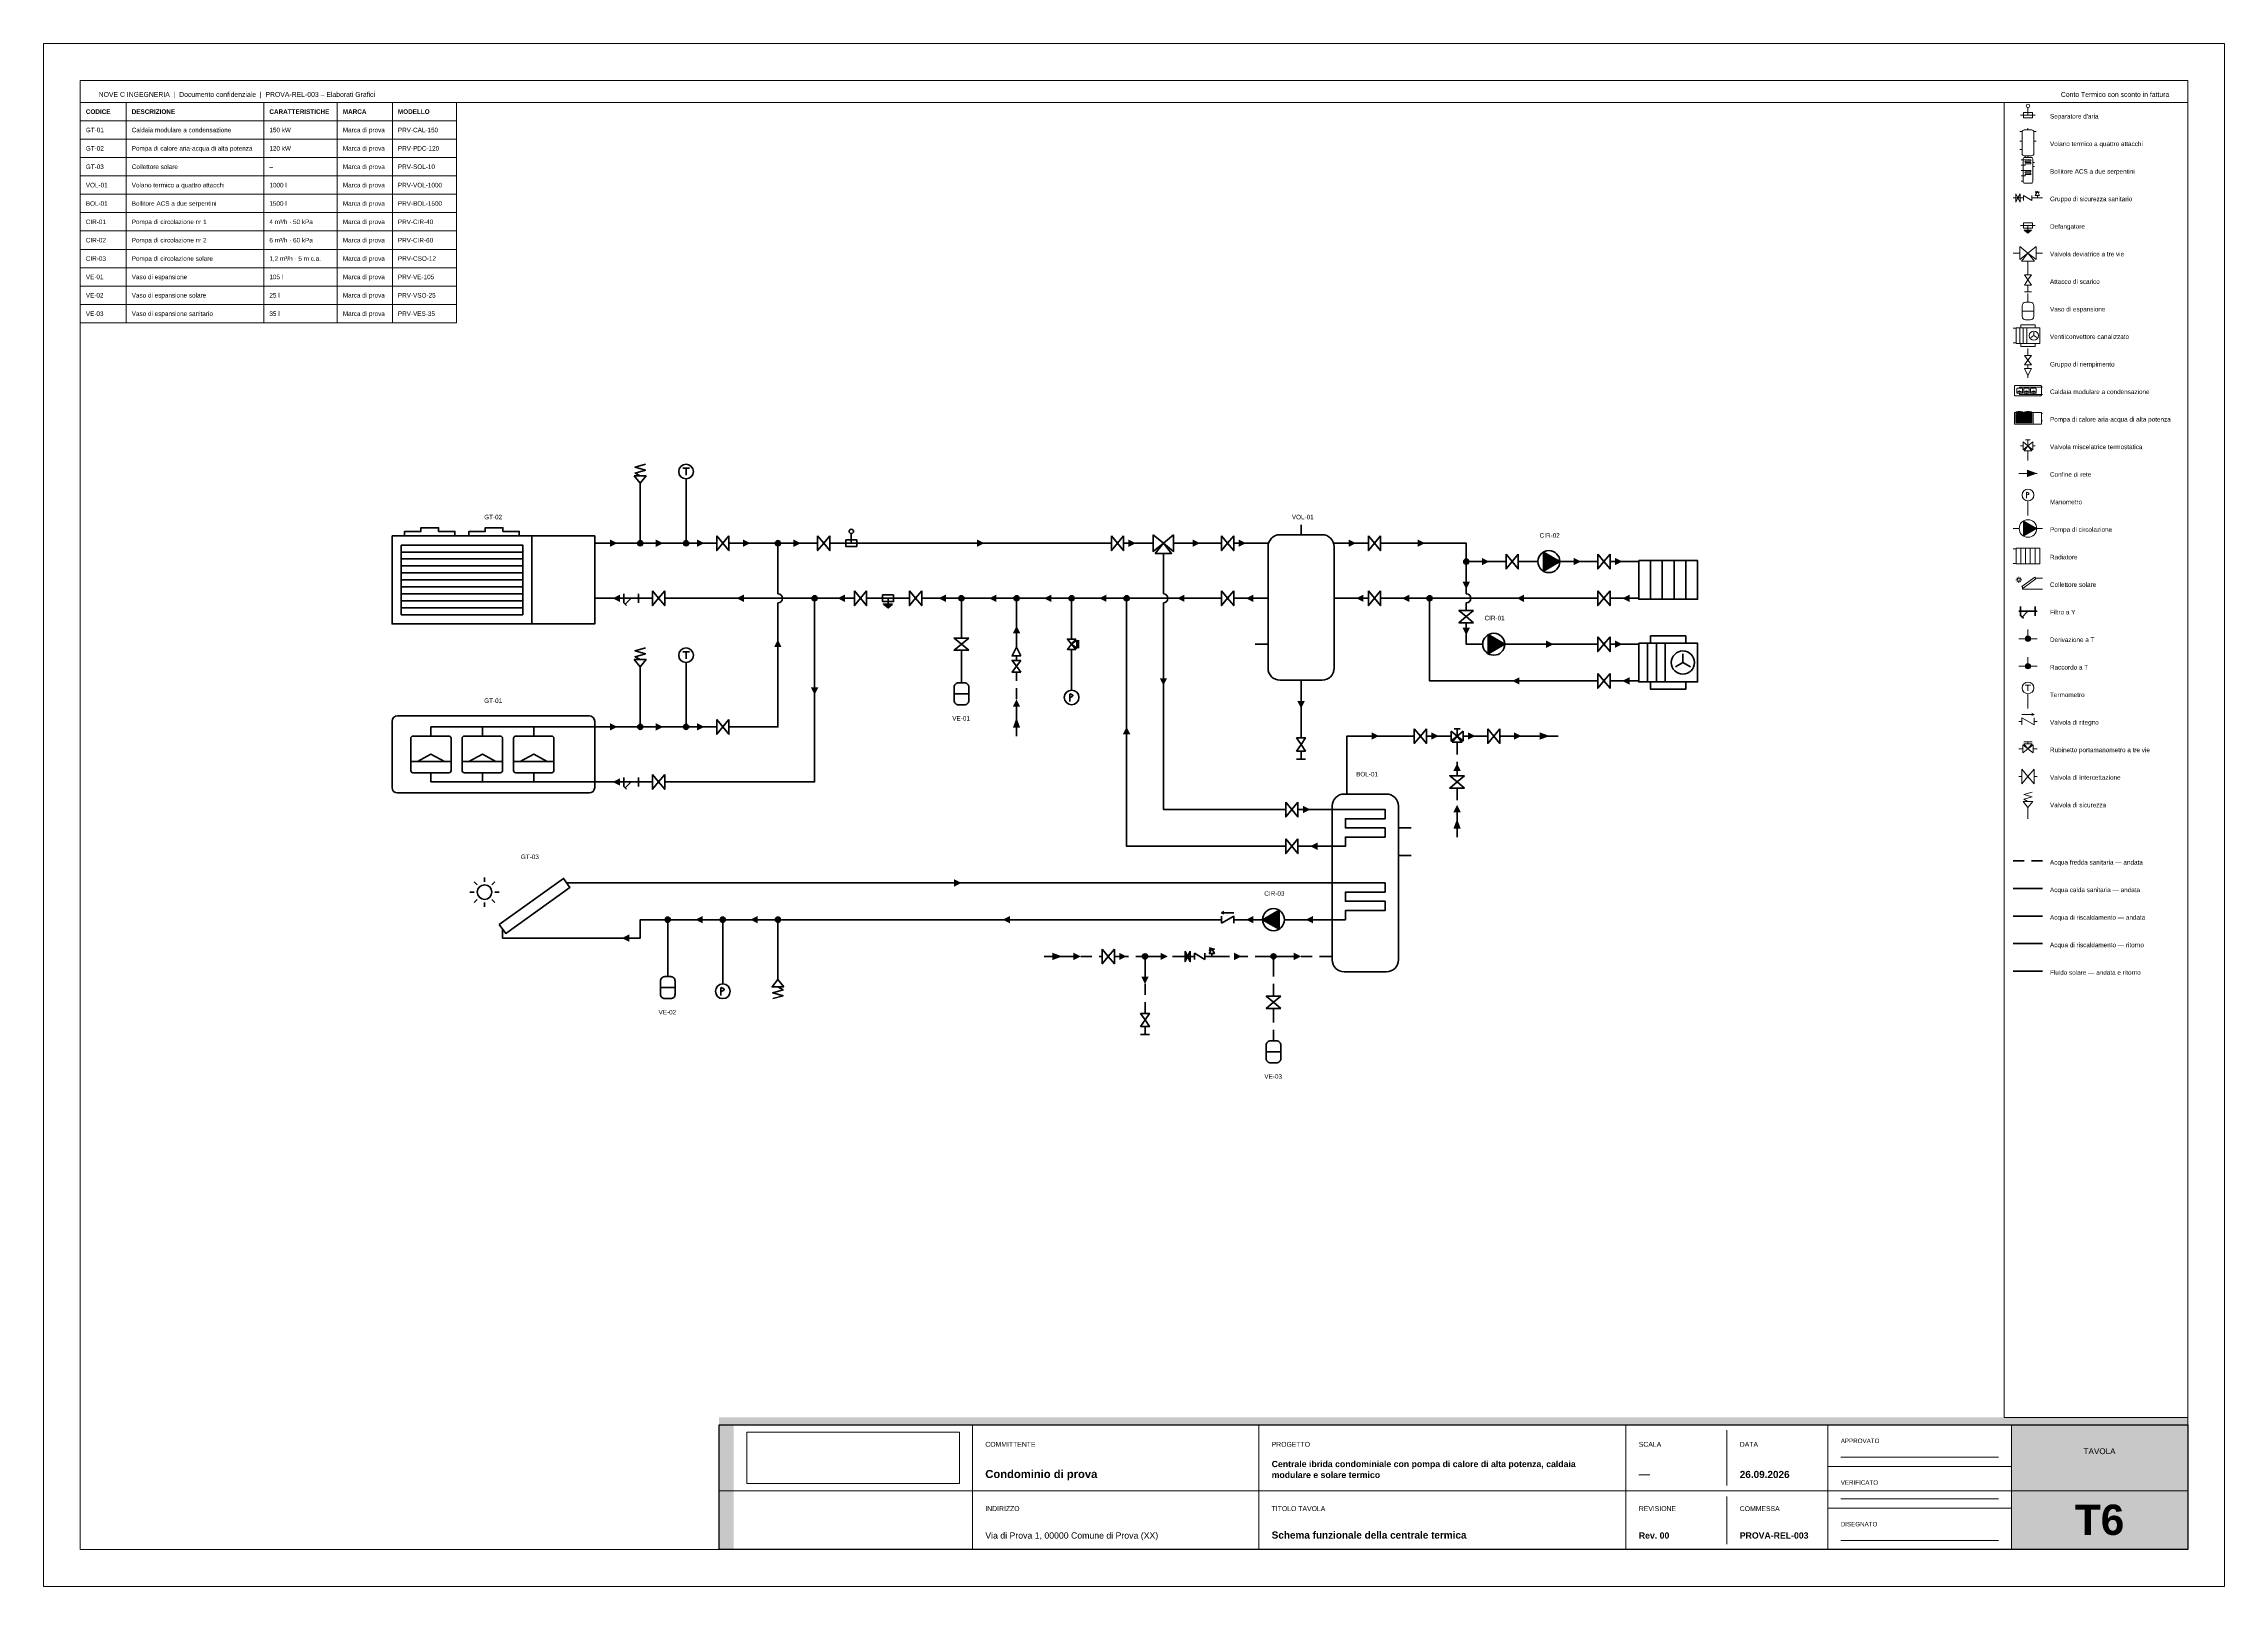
# Paper-space layout 'A2' of a CAD drawing. Header units: millimetres. Extents: x 0 to 594, y 0 to 420.
# The model-space entities are those that its viewports show. They can reach past a viewport. Long polylines and large blocks are cut down to what shows.
import ezdxf
from ezdxf.enums import TextEntityAlignment as Align

# ---------------------------------------------------------------- set-up
doc = ezdxf.new("R2010")
doc.units = ezdxf.units.MM
doc.linetypes.add('NOVEC_TRATTO_3_2', pattern=[5, 3, -2])
doc.layers.add('G-ANNO-NPLT', color=7, linetype='Continuous', lineweight=18, plot=False)
for name, color, linetype, lineweight in [('G-ANNO-TTLB', 7, 'Continuous', 18), ('M-ANNO-IDEN', 7, 'Continuous', 18), ('M-ANNO-LEGN', 7, 'Continuous', 18), ('M-ANNO-SCHD', 7, 'Continuous', 18), ('M-DIAG-EQPM', 7, 'Continuous', 35)]:
    doc.layers.add(name, color=color, linetype=linetype, lineweight=lineweight)
for name, color, linetype, lineweight, true_color in [('M-HWTR-RETN', 142, 'Continuous', 35, 0x2471a3), ('M-HWTR-SPLY', 22, 'Continuous', 35, 0xc0392b), ('M-SOLR-RETN', 222, 'Continuous', 35, 0xc71585), ('M-SOLR-SPLY', 222, 'Continuous', 35, 0xc71585), ('P-DOMW-CPIP', 161, 'NOVEC_TRATTO_3_2', 35, 0x5dade2), ('P-DOMW-HPIP', 30, 'Continuous', 35, 0xd68910)]:
    doc.layers.add(name, color=color, linetype=linetype, lineweight=lineweight, true_color=true_color)
doc.styles.add('NOVEC_ARIAL', font='arial.ttf')
doc.styles.add('NOVEC_ARIAL_GRASSETTO', font='arialbd.ttf')
picture_1 = doc.add_image_def('image1.jpg', size_in_pixel=(2961, 716))

# ---------------------------------------------------------------- blocks, each defined once
blk = doc.blocks.new('NoveC_FlowArrow')
h = blk.add_hatch(color=0)
h.dxf.hatch_style = 1
h.paths.add_polyline_path([(0, 0), (-2, 1), (-2, -1)])
blk = doc.blocks.new('NoveC_SolarCollector')
at = {"color": 0, "linetype": 'Continuous', "lineweight": -2}
for p, q in [((5.6201, -5.5201), (4.7716, -4.6716)), ((7.6, -4.7), (7.6, -3.5)), ((9.5799, -5.5201), (10.4284, -4.6716)), ((40, -5), (30, -5)), ((4.8, -7.5), (3.6, -7.5)), ((5.6201, -9.4799), (4.7716, -10.3284)), ((7.6, -10.3), (7.6, -11.5)), ((9.5799, -9.4799), (10.4284, -10.3284)), ((10.4, -7.5), (11.6, -7.5))]:
    blk.add_line(p, q, dxfattribs=at)
blk.add_lwpolyline([(11.6281, -16.2794), (13.3719, -18.7206), (30.8719, -6.2206), (29.1281, -3.7794)], close=True, dxfattribs=at)
blk.add_lwpolyline([(40, -20), (12.5, -20), (12.5, -17.5)], dxfattribs=at)
blk.add_circle((7.6, -7.5), 2, dxfattribs=at)
blk = doc.blocks.new('NoveC_TeeBranch')
at = {"linetype": 'Continuous', "lineweight": -2}
h = blk.add_hatch(color=0, dxfattribs=at)
h.dxf.hatch_style = 1
h.paths.add_polyline_path([(1.8, -2.5, 1), (3.2, -2.5, 1)])
at = {"color": 0, "linetype": 'Continuous', "lineweight": -2}
for p, q in [((2.5, 0), (2.5, -2.5)), ((0, -2.5), (5, -2.5))]:
    blk.add_line(p, q, dxfattribs=at)
blk.add_circle((2.5, -2.5), 0.7, dxfattribs=at)
blk = doc.blocks.new('NoveC_NetworkBoundary')
at = {"color": 0, "linetype": 'Continuous', "lineweight": -2}
blk.add_line((0, -2.5), (5, -2.5), dxfattribs=at)
blk = doc.blocks.new('NoveC_DrainConnection')
at = {"color": 0, "linetype": 'Continuous', "lineweight": -2}
for p, q in [((2.5, 0), (2.5, -3)), ((1.3, -8.8), (3.7, -8.8)), ((2.5, -6.6), (2.5, -8.8))]:
    blk.add_line(p, q, dxfattribs=at)
for points in [[(1.3, -3), (3.7, -3), (2.5, -4.8)], [(1.3, -6.6), (3.7, -6.6), (2.5, -4.8)]]:
    blk.add_lwpolyline(points, close=True, dxfattribs=at)
blk = doc.blocks.new('NoveC_ExpansionConnection')
at = {"color": 0, "linetype": 'Continuous', "lineweight": -2}
for p, q in [((2.5, 0), (2.5, -3)), ((0.5, -6), (4.5, -6))]:
    blk.add_line(p, q, dxfattribs=at)
blk.add_lwpolyline([(1.7, -3), (3.3, -3, -0.414214), (4.5, -4.2), (4.5, -7.8, -0.414214), (3.3, -9), (1.7, -9, -0.414214), (0.5, -7.8), (0.5, -4.2, -0.414214)], format="xyb", close=True, dxfattribs=at)
blk = doc.blocks.new('NoveC_GasBoilerModular')
at = {"color": 0, "linetype": 'Continuous', "lineweight": -2}
for p, q in [((13, -7.5), (13, -5)), ((60, -5), (13, -5)), ((27, -7.5), (27, -5)), ((41, -7.5), (41, -5)), ((7.5, -14.4), (18.5, -14.4)), ((13, -17.5), (13, -20)), ((21.5, -14.4), (32.5, -14.4)), ((27, -17.5), (27, -20)), ((35.5, -14.4), (46.5, -14.4)), ((41, -17.5), (41, -20)), ((60, -20), (13, -20))]:
    blk.add_line(p, q, dxfattribs=at)
for points in [[(3.9, -2), (56.1, -2, -0.41421356), (57.6, -3.5), (57.6, -21.5, -0.41421356), (56.1, -23), (3.9, -23, -0.41421356), (2.4, -21.5), (2.4, -3.5, -0.41421356)], [(8.1, -7.5), (17.9, -7.5, -0.41421356), (18.5, -8.1), (18.5, -16.9, -0.41421356), (17.9, -17.5), (8.1, -17.5, -0.41421356), (7.5, -16.9), (7.5, -8.1, -0.41421356)], [(22.1, -7.5), (31.9, -7.5, -0.41421356), (32.5, -8.1), (32.5, -16.9, -0.41421356), (31.9, -17.5), (22.1, -17.5, -0.41421356), (21.5, -16.9), (21.5, -8.1, -0.41421356)], [(36.1, -7.5), (45.9, -7.5, -0.41421356), (46.5, -8.1), (46.5, -16.9, -0.41421356), (45.9, -17.5), (36.1, -17.5, -0.41421356), (35.5, -16.9), (35.5, -8.1, -0.41421356)]]:
    blk.add_lwpolyline(points, format="xyb", close=True, dxfattribs=at)
for points in [[(9.315, -14.4), (13, -12.4101), (16.685, -14.4)], [(23.315, -14.4), (27, -12.4101), (30.685, -14.4)], [(37.315, -14.4), (41, -12.4101), (44.685, -14.4)]]:
    blk.add_lwpolyline(points, dxfattribs=at)
blk = doc.blocks.new('NoveC_HeatPumpAirWaterLarge')
at = {"color": 0, "linetype": 'Continuous', "lineweight": -2}
for p, q in [((40.488, -3), (40.488, -27)), ((60, -5), (57.6, -5)), ((4.9, -7.4), (37.988, -7.4)), ((4.9, -9.3), (37.988, -9.3)), ((4.9, -11.2), (37.988, -11.2)), ((4.9, -13.1), (37.988, -13.1)), ((4.9, -15), (37.988, -15)), ((4.9, -16.9), (37.988, -16.9)), ((4.9, -18.8), (37.988, -18.8)), ((4.9, -20.7), (37.988, -20.7)), ((4.9, -22.6), (37.988, -22.6)), ((60, -20), (57.6, -20))]:
    blk.add_line(p, q, dxfattribs=at)
for points in [[(2.4, -3), (57.6, -3), (57.6, -27), (2.4, -27)], [(4.9, -5.5), (37.988, -5.5), (37.988, -24.5), (4.9, -24.5)]]:
    blk.add_lwpolyline(points, close=True, dxfattribs=at)
for points in [[(5.8279, -3), (5.8279, -1.8), (10.2842, -1.8), (10.2842, -0.8), (15.0833, -0.8), (15.0833, -1.8), (19.5396, -1.8), (19.5396, -3)], [(23.3484, -3), (23.3484, -1.8), (27.8047, -1.8), (27.8047, -0.8), (32.6038, -0.8), (32.6038, -1.8), (37.0601, -1.8), (37.0601, -3)]]:
    blk.add_lwpolyline(points, dxfattribs=at)
blk = doc.blocks.new('NoveC_DhwCylinderTwinCoil')
at = {"color": 0, "linetype": 'Continuous', "lineweight": -2}
for p, q in [((7.5, 0), (7.5, -3.3)), ((25, -12.5), (21.5, -12.5)), ((25, -20), (21.5, -20)), ((0, -47.5), (3.5, -47.5))]:
    blk.add_line(p, q, dxfattribs=at)
blk.add_lwpolyline([(6.74, -3.3), (18.26, -3.3, -0.414214), (21.5, -6.54), (21.5, -48.46, -0.414214), (18.26, -51.7), (6.74, -51.7, -0.414214), (3.5, -48.46), (3.5, -6.54, -0.414214)], format="xyb", close=True, dxfattribs=at)
for points in [[(0, -7.5), (7.1, -7.5), (17.9, -7.5), (17.9, -10), (7.1, -10), (7.1, -12.5), (17.9, -12.5), (17.9, -15), (7.1, -15), (7.1, -17.5), (0, -17.5)], [(0, -27.5), (7.1, -27.5), (17.9, -27.5), (17.9, -30), (7.1, -30), (7.1, -32.5), (17.9, -32.5), (17.9, -35), (7.1, -35), (7.1, -37.5), (0, -37.5)]]:
    blk.add_lwpolyline(points, dxfattribs=at)
blk = doc.blocks.new('NoveC_BufferFourPort')
at = {"color": 0, "linetype": 'Continuous', "lineweight": -2}
for p, q in [((12.5, 0), (12.5, -2.7)), ((0, -5), (3.5, -5)), ((25, -5), (21.5, -5)), ((0, -20), (3.5, -20)), ((25, -20), (21.5, -20)), ((0, -32.5), (3.5, -32.5)), ((12.5, -45), (12.5, -42.3))]:
    blk.add_line(p, q, dxfattribs=at)
blk.add_lwpolyline([(6.74, -2.7), (18.26, -2.7, -0.414214), (21.5, -5.94), (21.5, -39.06, -0.414214), (18.26, -42.3), (6.74, -42.3, -0.414214), (3.5, -39.06), (3.5, -5.94, -0.414214)], format="xyb", close=True, dxfattribs=at)
blk = doc.blocks.new('NoveC_MixingValveThermostatic')
at = {"color": 0, "linetype": 'Continuous', "lineweight": -2}
for p, q in [((0, -5), (0.85, -5)), ((1.7, -3), (3.3, -3)), ((2.5, -5), (2.5, -3)), ((4.15, -5), (5, -5)), ((2.5, -6.65), (2.5, -10))]:
    blk.add_line(p, q, dxfattribs=at)
for points in [[(0.85, -3.68), (0.85, -6.32), (2.5, -5)], [(1.18, -6.65), (3.82, -6.65), (2.5, -5)], [(4.15, -3.68), (4.15, -6.32), (2.5, -5)]]:
    blk.add_lwpolyline(points, close=True, dxfattribs=at)
blk = doc.blocks.new('NoveC_FanCoilDucted')
at = {"color": 0, "linetype": 'Continuous', "lineweight": -2}
for p, q in [((0, -2.5), (2, -2.5)), ((4.4, -2.25), (4.4, -12.75)), ((6.8, -2.25), (6.8, -12.75)), ((9.2, -2.25), (9.2, -12.75)), ((14, -7.5), (14, -5.1375)), ((14, -7.5), (11.9525, -8.697)), ((14, -7.5), (16.0475, -8.697)), ((0, -12.5), (2, -12.5))]:
    blk.add_line(p, q, dxfattribs=at)
blk.add_lwpolyline([(2, -2.25), (18, -2.25), (18, -12.75), (2, -12.75)], close=True, dxfattribs=at)
for points in [[(5.2, -2.25), (5.2, -0.225), (14.8, -0.225), (14.8, -2.25)], [(5.2, -12.75), (5.2, -14.775), (14.8, -14.775), (14.8, -12.75)]]:
    blk.add_lwpolyline(points, dxfattribs=at)
blk.add_circle((14, -7.5), 3.15, dxfattribs=at)
blk = doc.blocks.new('NoveC_Radiator')
at = {"color": 0, "linetype": 'Continuous', "lineweight": -2}
for p, q in [((0, -2.5), (2, -2.5)), ((5.2, -2.25), (5.2, -12.75)), ((8.4, -2.25), (8.4, -12.75)), ((11.6, -2.25), (11.6, -12.75)), ((14.8, -2.25), (14.8, -12.75)), ((0, -12.5), (2, -12.5))]:
    blk.add_line(p, q, dxfattribs=at)
blk.add_lwpolyline([(2, -2.25), (18, -2.25), (18, -12.75), (2, -12.75)], close=True, dxfattribs=at)
blk = doc.blocks.new('NoveC_ValveSafety')
at = {"color": 0, "linetype": 'Continuous', "lineweight": -2}
blk.add_line((2.5, -10), (2.5, -6.2), dxfattribs=at)
blk.add_lwpolyline([(0.9, -4.2), (4.1, -4.2), (2.5, -6.2)], close=True, dxfattribs=at)
blk.add_lwpolyline([(2.5, -4.2), (1.1, -3.4), (3.9, -2.6), (1.1, -1.8), (3.9, -1)], dxfattribs=at)
blk = doc.blocks.new('NoveC_Thermometer')
at = {"color": 0, "linetype": 'Continuous', "lineweight": -2}
blk.add_line((2.5, -10), (2.5, -5), dxfattribs=at)
blk.add_circle((2.5, -3), 2, dxfattribs=at)
blk = doc.blocks.new('NoveC_Thermometer_Lettera')
at = {"color": 0, "linetype": 'Continuous', "lineweight": -2}
for p, q in [((-0.9, 0.9), (0.9, 0.9)), ((0, 0.9), (0, -1))]:
    blk.add_line(p, q, dxfattribs=at)
blk = doc.blocks.new('NoveC_TeeJunction')
at = {"linetype": 'Continuous', "lineweight": -2}
h = blk.add_hatch(color=0, dxfattribs=at)
h.dxf.hatch_style = 1
h.paths.add_polyline_path([(1.8, -2.5, 1), (3.2, -2.5, 1)])
at = {"color": 0, "linetype": 'Continuous', "lineweight": -2}
for p, q in [((2.5, 0), (2.5, -2.5)), ((0, -2.5), (5, -2.5))]:
    blk.add_line(p, q, dxfattribs=at)
blk.add_circle((2.5, -2.5), 0.7, dxfattribs=at)
blk = doc.blocks.new('NoveC_DivertingValve3way')
at = {"color": 0, "linetype": 'Continuous', "lineweight": -2}
for p, q in [((0, -5), (2.2, -5)), ((7.8, -5), (10, -5)), ((5, -7.8), (5, -10))]:
    blk.add_line(p, q, dxfattribs=at)
for points in [[(2.2, -2.76), (2.2, -7.24), (5, -5)], [(2.76, -7.8), (7.24, -7.8), (5, -5)], [(7.8, -2.76), (7.8, -7.24), (5, -5)]]:
    blk.add_lwpolyline(points, close=True, dxfattribs=at)
blk = doc.blocks.new('NoveC_FillingUnit')
at = {"color": 0, "linetype": 'Continuous', "lineweight": -2}
for p, q in [((2.5, 0), (2.5, -2.4)), ((2.5, -5.6), (2.5, -6.8)), ((2.5, -9.2), (2.5, -10))]:
    blk.add_line(p, q, dxfattribs=at)
for points in [[(1.3, -2.4), (3.7, -2.4), (2.5, -4)], [(1.3, -5.6), (3.7, -5.6), (2.5, -4)], [(1.3, -6.8), (3.7, -6.8), (2.5, -9.2)]]:
    blk.add_lwpolyline(points, close=True, dxfattribs=at)
blk = doc.blocks.new('NoveC_PressureGauge')
at = {"color": 0, "linetype": 'Continuous', "lineweight": -2}
blk.add_line((2.5, -10), (2.5, -5), dxfattribs=at)
blk.add_circle((2.5, -3), 2, dxfattribs=at)
blk = doc.blocks.new('NoveC_PressureGauge_Lettera')
at = {"color": 0, "linetype": 'Continuous', "lineweight": -2}
blk.add_line((-0.5, 1), (-0.5, -1.1), dxfattribs=at)
blk.add_lwpolyline([(-0.5, 1), (-0.24, 0.92), (-0.03, 0.83), (0.14, 0.75), (0.26, 0.67), (0.33, 0.58), (0.35, 0.5), (0.33, 0.42), (0.26, 0.33), (0.14, 0.25), (-0.03, 0.17), (-0.24, 0.08), (-0.5, 0)], dxfattribs=at)
blk = doc.blocks.new('NoveC_ValveIsolation')
at = {"color": 0, "linetype": 'Continuous', "lineweight": -2}
for p, q in [((0, -2.5), (0.8333, -2.5)), ((4.1667, -2.5), (5, -2.5))]:
    blk.add_line(p, q, dxfattribs=at)
for points in [[(0.8333, -0.5), (0.8333, -4.5), (2.5, -2.5)], [(4.1667, -0.5), (4.1667, -4.5), (2.5, -2.5)]]:
    blk.add_lwpolyline(points, close=True, dxfattribs=at)
blk = doc.blocks.new('NoveC_DhwSafetyGroup')
at = {"color": 0, "linetype": 'Continuous', "lineweight": -2}
for p, q in [((0, -2.5), (3.5, -2.5)), ((3.5, -1.66), (3.5, -3.34)), ((3.5, -1.66), (6.3, -3.34)), ((6.3, -1.66), (6.3, -3.34)), ((6.3, -2.5), (10, -2.5)), ((8.2, -2.5), (8.2, -1.7))]:
    blk.add_line(p, q, dxfattribs=at)
for points in [[(0.9, -1.1), (0.9, -3.9), (1.6, -2.5)], [(2.3, -1.1), (2.3, -3.9), (1.6, -2.5)], [(7.5, -1.7), (8.9, -1.7), (8.2, -0.3)]]:
    blk.add_lwpolyline(points, close=True, dxfattribs=at)
blk.add_lwpolyline([(8.2, -0.3), (7.5, -0.8), (8.9, -0.5), (7.5, -0.2)], dxfattribs=at)
blk = doc.blocks.new('NoveC_Strainer')
at = {"color": 0, "linetype": 'Continuous', "lineweight": -2}
for p, q in [((0, -2.5), (5, -2.5)), ((0.5, -1.25), (0.5, -3.75)), ((0.5464, -3.7464), (1.2536, -4.4536)), ((2.5, -2.5), (0.9, -4.1)), ((4.5, -1.25), (4.5, -3.75))]:
    blk.add_line(p, q, dxfattribs=at)
blk = doc.blocks.new('NoveC_AirSeparator')
at = {"color": 0, "linetype": 'Continuous', "lineweight": -2}
for p, q in [((0, -5), (5, -5)), ((2.5, -5), (2.5, -2.4))]:
    blk.add_line(p, q, dxfattribs=at)
blk.add_lwpolyline([(1, -4.1), (4, -4.1), (4, -5.9), (1, -5.9)], close=True, dxfattribs=at)
blk.add_circle((2.5, -1.8), 0.6, dxfattribs=at)
blk = doc.blocks.new('NoveC_DirtSeparator')
at = {"linetype": 'Continuous', "lineweight": -2}
h = blk.add_hatch(color=0, dxfattribs=at)
h.dxf.hatch_style = 1
h.paths.add_polyline_path([(1.25, -6.6), (3.75, -6.6), (2.5, -7.6)])
at = {"color": 0, "linetype": 'Continuous', "lineweight": -2}
for p, q in [((0, -5), (5, -5)), ((2.5, -5), (2.5, -7.6))]:
    blk.add_line(p, q, dxfattribs=at)
for points in [[(1, -4.1), (4, -4.1), (4, -5.9), (1, -5.9)], [(1.25, -6.6), (3.75, -6.6), (2.5, -7.6)]]:
    blk.add_lwpolyline(points, close=True, dxfattribs=at)
blk = doc.blocks.new('NoveC_PumpCirculator')
at = {"linetype": 'Continuous', "lineweight": -2}
h = blk.add_hatch(color=0, dxfattribs=at)
h.dxf.hatch_style = 1
h.paths.add_polyline_path([(3.5, -2.402), (3.5, -7.598), (8, -5)])
at = {"color": 0, "linetype": 'Continuous', "lineweight": -2}
for p, q in [((0, -5), (2, -5)), ((8, -5), (10, -5))]:
    blk.add_line(p, q, dxfattribs=at)
blk.add_lwpolyline([(3.5, -2.402), (3.5, -7.598), (8, -5)], close=True, dxfattribs=at)
blk.add_circle((5, -5), 3, dxfattribs=at)
blk = doc.blocks.new('NoveC_ValveCheck')
at = {"color": 0, "linetype": 'Continuous', "lineweight": -2}
for p, q in [((0, -2.5), (0.85, -2.5)), ((0.85, -0.6), (4.15, -0.6)), ((0.85, -1.51), (0.85, -3.49)), ((0.85, -1.51), (4.15, -3.49)), ((4.15, -0.6), (3.55, -0.3)), ((4.15, -0.6), (3.55, -0.9)), ((4.15, -1.51), (4.15, -3.49)), ((4.15, -2.5), (5, -2.5))]:
    blk.add_line(p, q, dxfattribs=at)
blk = doc.blocks.new('NoveC_ValveGaugeCock3way')
at = {"color": 0, "linetype": 'Continuous', "lineweight": -2}
for p, q in [((0, -2.5), (1.1, -2.5)), ((1.38, -0.6), (3.62, -0.6)), ((2.5, -1.1), (2.5, -0.6)), ((3.9, -2.5), (5, -2.5))]:
    blk.add_line(p, q, dxfattribs=at)
for points in [[(1.1, -1.38), (1.1, -3.62), (2.5, -2.5)], [(1.38, -1.1), (3.62, -1.1), (2.5, -2.5)], [(3.9, -1.38), (3.9, -3.62), (2.5, -2.5)]]:
    blk.add_lwpolyline(points, close=True, dxfattribs=at)

msp = doc.modelspace()

# ---------------------------------------------------------------- linework, layer by layer
at = {"layer": 'M-ANNO-LEGN', "color": 161, "linetype": 'NOVEC_TRATTO_3_2', "lineweight": 35, "true_color": 0x5dade2}
msp.add_line((536.5, 197.5), (544.5, 197.5), dxfattribs=at)
at = {"layer": 'M-ANNO-LEGN', "color": 30, "linetype": 'Continuous', "lineweight": 35, "true_color": 0xd68910}
msp.add_line((536.5, 190), (544.5, 190), dxfattribs=at)
at = {"layer": 'M-ANNO-LEGN', "color": 22, "linetype": 'Continuous', "lineweight": 35, "true_color": 0xc0392b}
msp.add_line((536.5, 182.5), (544.5, 182.5), dxfattribs=at)
at = {"layer": 'M-ANNO-LEGN', "color": 142, "linetype": 'Continuous', "lineweight": 35, "true_color": 0x2471a3}
msp.add_line((536.5, 175), (544.5, 175), dxfattribs=at)
at = {"layer": 'M-ANNO-LEGN', "color": 222, "linetype": 'Continuous', "lineweight": 35, "true_color": 0xc71585}
msp.add_line((536.5, 167.5), (544.5, 167.5), dxfattribs=at)
at = {"layer": 'M-ANNO-LEGN'}
msp.add_lwpolyline([(534, 404), (584, 404), (584, 46), (534, 46)], close=True, dxfattribs=at)
at = {"layer": 'M-ANNO-SCHD'}
for p, q in [((10, 404), (112.5, 404)), ((10, 404), (10, 344)), ((22.5, 404), (22.5, 344)), ((60, 404), (60, 344)), ((80, 404), (80, 344)), ((95, 404), (95, 344)), ((112.5, 404), (112.5, 344)), ((10, 399), (112.5, 399)), ((10, 394), (112.5, 394)), ((10, 389), (112.5, 389)), ((10, 384), (112.5, 384)), ((10, 379), (112.5, 379)), ((10, 374), (112.5, 374)), ((10, 369), (112.5, 369)), ((10, 364), (112.5, 364)), ((10, 359), (112.5, 359)), ((10, 354), (112.5, 354)), ((10, 349), (112.5, 349)), ((10, 344), (112.5, 344))]:
    msp.add_line(p, q, dxfattribs=at)
at = {"layer": 'M-HWTR-RETN', "flags": 128}
for points in [[(157.5, 269), (152.5, 269)], [(165, 269), (162.5, 269)], [(207.5, 269), (170, 269)], [(220, 269), (212.5, 269)], [(227.5, 269), (225, 269)], [(235, 269), (232.5, 269)], [(247.5, 269), (240, 269)], [(262.5, 269), (252.5, 269)], [(277.5, 269), (267.5, 269)], [(292.5, 269), (282.5, 269)], [(320, 269), (297.5, 269)], [(330, 269), (325, 269)], [(360, 269), (355, 269)], [(375, 269), (365, 269)], [(422.5, 269), (380, 269)], [(432.5, 269), (427.5, 269)], [(210, 266.5), (210, 219), (170, 219)], [(250, 266.5), (250, 259)], [(265, 256.5), (265, 266.5)], [(280, 266.5), (280, 259)], [(337.5, 201.5), (295, 201.5), (295, 266.5)], [(422.5, 246.5), (377.5, 246.5), (377.5, 266.5)], [(250, 254), (250, 249)], [(280, 254), (280, 249)], [(432.5, 246.5), (427.5, 246.5)], [(157.5, 219), (152.5, 219)], [(165, 219), (162.5, 219)], [(347.5, 201.5), (342.5, 201.5)]]:
    msp.add_lwpolyline(points, dxfattribs=at)
at = {"layer": 'M-HWTR-SPLY', "flags": 128}
for points in [[(162.5, 286.5), (162.5, 296.5)], [(175, 286.5), (175, 296.5)], [(152.5, 284), (160, 284)], [(165, 284), (172.5, 284)], [(177.5, 284), (182.5, 284)], [(187.5, 284), (197.5, 284)], [(200, 270.25), (200, 281.5)], [(202.5, 284), (210, 284)], [(215, 284), (217.5, 284)], [(222.5, 284), (290, 284)], [(295, 284), (300, 284)], [(310, 284), (320, 284)], [(325, 284), (330, 284)], [(355, 284), (360, 284)], [(365, 284), (387.5, 284), (387.5, 281.5)], [(305, 279), (305, 270.25)], [(387.5, 276.5), (387.5, 270.25)], [(390, 279), (397.5, 279)], [(402.5, 279), (405, 279)], [(415, 279), (422.5, 279)], [(427.5, 279), (432.5, 279)], [(187.5, 234), (200, 234), (200, 267.75)], [(305, 267.75), (305, 211.5), (337.5, 211.5)], [(387.5, 267.75), (387.5, 266.5)], [(387.5, 261.5), (387.5, 256.5), (390, 256.5)], [(400, 256.5), (422.5, 256.5)], [(427.5, 256.5), (432.5, 256.5)], [(162.5, 236.5), (162.5, 246.5)], [(175, 236.5), (175, 246.5)], [(342.5, 244), (342.5, 234)], [(152.5, 234), (160, 234)], [(165, 234), (172.5, 234)], [(177.5, 234), (182.5, 234)], [(342.5, 211.5), (347.5, 211.5)]]:
    msp.add_lwpolyline(points, dxfattribs=at)
at = {"layer": 'M-HWTR-SPLY', "linetype": 'Continuous'}
for centre in [(200, 269), (305, 269), (387.5, 269)]:
    msp.add_arc(centre, 1.25, 270, 90, dxfattribs=at)
at = {"layer": 'M-SOLR-RETN', "flags": 128}
for points in [[(167.5, 181.5), (162.5, 181.5), (162.5, 176.5), (152.5, 176.5)], [(170, 179), (170, 169)], [(182.5, 181.5), (172.5, 181.5)], [(185, 179), (185, 169)], [(197.5, 181.5), (187.5, 181.5)], [(200, 179), (200, 169)], [(320, 181.5), (202.5, 181.5)], [(330, 181.5), (325, 181.5)], [(347.5, 181.5), (340, 181.5)]]:
    msp.add_lwpolyline(points, dxfattribs=at)
at = {"layer": 'M-SOLR-SPLY', "flags": 128}
msp.add_lwpolyline([(152.5, 191.5), (347.5, 191.5)], dxfattribs=at)
at = {"layer": 'P-DOMW-CPIP', "flags": 128}
for points in [[(265, 236.5), (265, 246.5)], [(385, 221.5), (385, 226.5)], [(385, 209), (385, 216.5)], [(277.5, 171.5), (287.5, 171.5)], [(292.5, 171.5), (297.5, 171.5)], [(300, 169), (300, 159)], [(302.5, 171.5), (310, 171.5)], [(320, 171.5), (332.5, 171.5)], [(335, 169), (335, 161.5)], [(337.5, 171.5), (347.5, 171.5)], [(335, 156.5), (335, 151.5)]]:
    msp.add_lwpolyline(points, dxfattribs=at)
at = {"layer": 'P-DOMW-HPIP', "flags": 128}
for points in [[(355, 219), (355, 231.5), (372.5, 231.5)], [(377.5, 231.5), (382.5, 231.5)], [(387.5, 231.5), (392.5, 231.5)], [(397.5, 231.5), (407.5, 231.5)]]:
    msp.add_lwpolyline(points, dxfattribs=at)

# ---------------------------------------------------------------- block references
at = {"layer": 'M-ANNO-LEGN', "lineweight": 18}
for name, p, xscale, yscale in [('NoveC_AirSeparator', (538.5, 404.5), 0.8, 0.8), ('NoveC_BufferFourPort', (538.28, 397), 0.17777777777777778, 0.17777777777777778), ('NoveC_DhwCylinderTwinCoil', (538.68, 389.5), 0.14545454545454545, 0.14545454545454545), ('NoveC_DhwSafetyGroup', (536.5, 380), 0.8, 0.8), ('NoveC_DirtSeparator', (538.5, 374.5), 0.8, 0.8), ('NoveC_DivertingValve3way', (536.5, 367), 0.8, 0.8), ('NoveC_DrainConnection', (538.5, 359.5), 0.8, 0.8), ('NoveC_ExpansionConnection', (538.5, 352), 0.8, 0.8), ('NoveC_FanCoilDucted', (536.5, 343.5), 0.4, 0.4), ('NoveC_FillingUnit', (538.5, 337), 0.8, 0.8), ('NoveC_GasBoilerModular', (536.5, 327.17), 0.13333333333333333, 0.13333333333333333), ('NoveC_HeatPumpAirWaterLarge', (536.5, 320), 0.13333333333333333, 0.13333333333333333), ('NoveC_MixingValveThermostatic', (538.5, 314.5), 0.8, 0.8), ('NoveC_PressureGauge', (538.5, 299.5), 0.8, 0.8), ('NoveC_PressureGauge_Lettera', (540.5, 297.1), 0.8, 0.8), ('NoveC_PumpCirculator', (536.5, 292), 0.8, 0.8), ('NoveC_Radiator', (536.5, 283.5), 0.4, 0.4), ('NoveC_SolarCollector', (536.5, 275.5), 0.2, 0.2), ('NoveC_Thermometer', (538.5, 247), 0.8, 0.8), ('NoveC_Thermometer_Lettera', (540.5, 244.6), 0.8, 0.8), ('NoveC_ValveSafety', (538.5, 217), 0.8, 0.8)]:
    msp.add_blockref(name, p, dxfattribs=dict(at, xscale=xscale, yscale=yscale))
for name, p in [('NoveC_NetworkBoundary', (538, 305.5)), ('NoveC_TeeBranch', (538, 260.5)), ('NoveC_TeeJunction', (538, 253)), ('NoveC_ValveCheck', (538, 238)), ('NoveC_ValveGaugeCock3way', (538, 230.5)), ('NoveC_ValveIsolation', (538, 223))]:
    msp.add_blockref(name, p, dxfattribs=at)
at = {"layer": 'M-ANNO-LEGN', "lineweight": 50}
msp.add_blockref('NoveC_Strainer', (538, 268), dxfattribs=at)
at = {"layer": 'M-DIAG-EQPM'}
for name, p in [('NoveC_ValveSafety', (160, 306.5)), ('NoveC_Thermometer', (172.5, 306.5)), ('NoveC_Thermometer_Lettera', (175, 303.5)), ('NoveC_HeatPumpAirWaterLarge', (92.5, 289)), ('NoveC_TeeBranch', (160, 286.5)), ('NoveC_TeeBranch', (172.5, 286.5)), ('NoveC_ValveIsolation', (182.5, 286.5)), ('NoveC_ValveIsolation', (210, 286.5)), ('NoveC_AirSeparator', (217.5, 289)), ('NoveC_ValveIsolation', (290, 286.5)), ('NoveC_DivertingValve3way', (300, 289)), ('NoveC_ValveIsolation', (320, 286.5)), ('NoveC_BufferFourPort', (330, 289)), ('NoveC_ValveIsolation', (360, 286.5)), ('NoveC_ValveIsolation', (397.5, 281.5)), ('NoveC_PumpCirculator', (405, 284)), ('NoveC_ValveIsolation', (422.5, 281.5)), ('NoveC_Radiator', (432.5, 281.5)), ('NoveC_ValveIsolation', (165, 271.5)), ('NoveC_ValveIsolation', (220, 271.5)), ('NoveC_ValveIsolation', (235, 271.5)), ('NoveC_ValveIsolation', (320, 271.5)), ('NoveC_ValveIsolation', (360, 271.5)), ('NoveC_ValveIsolation', (422.5, 271.5)), ('NoveC_ValveSafety', (160, 256.5)), ('NoveC_Thermometer', (172.5, 256.5)), ('NoveC_PumpCirculator', (390, 261.5)), ('NoveC_ValveIsolation', (422.5, 259)), ('NoveC_FanCoilDucted', (432.5, 259)), ('NoveC_Thermometer_Lettera', (175, 253.5)), ('NoveC_ExpansionConnection', (247.5, 249)), ('NoveC_ValveIsolation', (422.5, 249)), ('NoveC_PressureGauge_Lettera', (280, 242)), ('NoveC_GasBoilerModular', (92.5, 239)), ('NoveC_TeeBranch', (160, 236.5)), ('NoveC_TeeBranch', (172.5, 236.5)), ('NoveC_ValveIsolation', (182.5, 236.5)), ('NoveC_DrainConnection', (340, 234)), ('NoveC_ValveIsolation', (372.5, 234)), ('NoveC_MixingValveThermostatic', (382.5, 236.5)), ('NoveC_ValveIsolation', (392.5, 234)), ('NoveC_ValveIsolation', (165, 221.5)), ('NoveC_DhwCylinderTwinCoil', (347.5, 219)), ('NoveC_ValveIsolation', (337.5, 214)), ('NoveC_ValveIsolation', (337.5, 204)), ('NoveC_SolarCollector', (112.5, 196.5)), ('NoveC_ValveIsolation', (287.5, 174)), ('NoveC_DhwSafetyGroup', (310, 174)), ('NoveC_ExpansionConnection', (167.5, 169)), ('NoveC_NetworkBoundary', (272.5, 174)), ('NoveC_PressureGauge_Lettera', (185, 162)), ('NoveC_DrainConnection', (297.5, 159)), ('NoveC_ExpansionConnection', (332.5, 151.5))]:
    msp.add_blockref(name, p, dxfattribs=at)
for name, p, xscale in [('NoveC_FlowArrow', (543, 303), 1.375), ('NoveC_DirtSeparator', (232.5, 274), -1), ('NoveC_FlowArrow', (410.25, 231.5), 1.375), ('NoveC_NetworkBoundary', (412.5, 234), -1), ('NoveC_PumpCirculator', (340, 186.5), -1), ('NoveC_ValveCheck', (325, 184), -1), ('NoveC_FlowArrow', (277.5, 171.5), 1.375)]:
    msp.add_blockref(name, p, dxfattribs=dict(at, xscale=xscale))
for name, p, rotation in [('NoveC_TeeJunction', (202.5, 281.5), 180), ('NoveC_TeeJunction', (390, 281.5), 270), ('NoveC_TeeJunction', (212.5, 266.5), 180), ('NoveC_TeeBranch', (252.5, 266.5), 180), ('NoveC_TeeBranch', (267.5, 266.5), 180), ('NoveC_TeeBranch', (282.5, 266.5), 180), ('NoveC_TeeJunction', (297.5, 266.5), 180), ('NoveC_TeeJunction', (380, 266.5), 180), ('NoveC_ValveIsolation', (390, 266.5), 270), ('NoveC_ValveIsolation', (252.5, 259), 270), ('NoveC_FillingUnit', (267.5, 246.5), 180), ('NoveC_ValveGaugeCock3way', (282.5, 259), 270), ('NoveC_PressureGauge', (282.5, 239), 180), ('NoveC_ValveIsolation', (387.5, 221.5), 270), ('NoveC_TeeBranch', (172.5, 179), 180), ('NoveC_TeeBranch', (187.5, 179), 180), ('NoveC_TeeBranch', (202.5, 179), 180), ('NoveC_PressureGauge', (187.5, 159), 180), ('NoveC_ValveSafety', (202.5, 159), 180), ('NoveC_TeeBranch', (302.5, 169), 180), ('NoveC_TeeBranch', (337.5, 169), 180), ('NoveC_ValveIsolation', (337.5, 161.5), 270)]:
    msp.add_blockref(name, p, dxfattribs=dict(at, rotation=rotation))
at = {"layer": 'M-DIAG-EQPM', "lineweight": 50}
for p in [(157.5, 271.5), (157.5, 221.5)]:
    msp.add_blockref('NoveC_Strainer', p, dxfattribs=at)
at = {"layer": 'M-DIAG-EQPM'}
for name, p, xscale, rotation in [('NoveC_FlowArrow', (265, 236.5), 1.375, 90), ('NoveC_NetworkBoundary', (267.5, 231.5), -1, 270), ('NoveC_FlowArrow', (385, 209), 1.375, 90), ('NoveC_NetworkBoundary', (387.5, 204), -1, 270)]:
    msp.add_blockref(name, p, dxfattribs=dict(at, xscale=xscale, rotation=rotation))
at = {"layer": 'M-HWTR-RETN'}
for p, rotation in [((155, 269), 180), ((188.75, 269), 180), ((216.25, 269), 180), ((243.75, 269), 180), ((257.5, 269), 180), ((272.5, 269), 180), ((287.5, 269), 180), ((308.75, 269), 180), ((327.5, 269), 180), ((357.5, 269), 180), ((370, 269), 180), ((401.25, 269), 180), ((430, 269), 180), ((265, 261.5), 90), ((210, 242.75), 270), ((400, 246.5), 180), ((430, 246.5), 180), ((295, 234), 90), ((155, 219), 180), ((345, 201.5), 180)]:
    msp.add_blockref('NoveC_FlowArrow', p, dxfattribs=dict(at, rotation=rotation))
at = {"layer": 'M-HWTR-SPLY'}
for p in [(156.25, 284), (168.75, 284), (180, 284), (192.5, 284), (206.25, 284), (256.25, 284), (297.5, 284), (315, 284), (327.5, 284), (357.5, 284), (376.25, 284), (393.75, 279), (418.75, 279), (430, 279), (411.25, 256.5), (430, 256.5), (156.25, 234), (168.75, 234), (180, 234), (345, 211.5)]:
    msp.add_blockref('NoveC_FlowArrow', p, dxfattribs=at)
for p, rotation in [((387.5, 271.5), 270), ((200, 257.75), 90), ((387.5, 259), 270), ((305, 245.25), 270), ((342.5, 239), 270)]:
    msp.add_blockref('NoveC_FlowArrow', p, dxfattribs=dict(at, rotation=rotation))
at = {"layer": 'M-SOLR-RETN', "rotation": 180}
for p in [(177.5, 181.5), (192.5, 181.5), (261.25, 181.5), (327.5, 181.5), (343.75, 181.5), (157.5, 176.5)]:
    msp.add_blockref('NoveC_FlowArrow', p, dxfattribs=at)
at = {"layer": 'M-SOLR-SPLY'}
msp.add_blockref('NoveC_FlowArrow', (250, 191.5), dxfattribs=at)
at = {"layer": 'P-DOMW-CPIP'}
for p, rotation in [((265, 241.5), 90), ((385, 224), 90), ((385, 212.75), 90), ((300, 164), 270)]:
    msp.add_blockref('NoveC_FlowArrow', p, dxfattribs=dict(at, rotation=rotation))
for p in [(282.5, 171.5), (295, 171.5), (306.25, 171.5), (326.25, 171.5), (342.5, 171.5)]:
    msp.add_blockref('NoveC_FlowArrow', p, dxfattribs=at)
at = {"layer": 'P-DOMW-HPIP'}
for p in [(363.75, 231.5), (380, 231.5), (390, 231.5), (402.5, 231.5)]:
    msp.add_blockref('NoveC_FlowArrow', p, dxfattribs=at)

# ---------------------------------------------------------------- texts
at = {"layer": 'M-ANNO-IDEN', "style": 'NOVEC_ARIAL'}
for s, p in [('GT-02', (120, 290.5)), ('VOL-01', (340, 290.5)), ('CIR-02', (407.5, 285.5)), ('CIR-01', (392.5, 263)), ('GT-01', (120, 240.5)), ('VE-01', (247.5, 235.7)), ('BOL-01', (357.5, 220.5)), ('GT-03', (130, 198)), ('CIR-03', (332.5, 188)), ('VE-02', (167.5, 155.7)), ('VE-03', (332.5, 138.2))]:
    msp.add_text(s, height=1.238, dxfattribs=at).set_placement(p)
at = {"layer": 'M-ANNO-LEGN', "style": 'NOVEC_ARIAL'}
for s, height, p in [("Separatore d'aria", 1.2384, (546.5, 399.6)), ('Volano termico a quattro attacchi', 1.2384, (546.5, 392.1)), ('Bollitore ACS a due serpentini', 1.2384, (546.5, 384.6)), ('Gruppo di sicurezza sanitario', 1.2384, (546.5, 377.1)), ('Defangatore', 1.2384, (546.5, 369.6)), ('Valvola deviatrice a tre vie', 1.2384, (546.5, 362.1)), ('Attacco di scarico', 1.2384, (546.5, 354.6)), ('Vaso di espansione', 1.2384, (546.5, 347.1)), ('Ventilconvettore canalizzato', 1.2384, (546.5, 339.6)), ('Gruppo di riempimento', 1.2384, (546.5, 332.1)), ('Caldaia modulare a condensazione', 1.2384, (546.5, 324.6)), ('Pompa di calore aria-acqua di alta potenza', 1.2384, (546.5, 317.1)), ('Valvola miscelatrice termostatica', 1.2384, (546.5, 309.6)), ('Confine di rete', 1.2384, (546.5, 302.1)), ('Manometro', 1.238, (546.5, 294.6)), ('Pompa di circolazione', 1.2384, (546.5, 287.1)), ('Radiatore', 1.238, (546.5, 279.6)), ('Collettore solare', 1.2384, (546.5, 272.1)), ('Filtro a Y', 1.238, (546.5, 264.6)), ('Derivazione a T', 1.2384, (546.5, 257.1)), ('Raccordo a T', 1.2384, (546.5, 249.6)), ('Termometro', 1.238, (546.5, 242.1)), ('Valvola di ritegno', 1.2384, (546.5, 234.6)), ('Rubinetto portamanometro a tre vie', 1.2384, (546.5, 227.1)), ('Valvola di intercettazione', 1.2384, (546.5, 219.6)), ('Valvola di sicurezza', 1.2384, (546.5, 212.1)), ('Acqua fredda sanitaria — andata', 1.2384, (546.5, 196.5)), ('Acqua calda sanitaria — andata', 1.2384, (546.5, 189)), ('Acqua di riscaldamento — andata', 1.2384, (546.5, 181.5)), ('Acqua di riscaldamento — ritorno', 1.2384, (546.5, 174)), ('Fluido solare — andata e ritorno', 1.2384, (546.5, 166.5))]:
    msp.add_text(s, height=height, dxfattribs=at).set_placement(p)
at = {"layer": 'M-ANNO-SCHD'}
for s, height, style, p in [('CODICE', 1.238, 'NOVEC_ARIAL_GRASSETTO', (11.5, 400.87)), ('DESCRIZIONE', 1.2384, 'NOVEC_ARIAL_GRASSETTO', (24, 400.87)), ('CARATTERISTICHE', 1.2384, 'NOVEC_ARIAL_GRASSETTO', (61.5, 400.87)), ('MARCA', 1.238, 'NOVEC_ARIAL_GRASSETTO', (81.5, 400.87)), ('MODELLO', 1.238, 'NOVEC_ARIAL_GRASSETTO', (96.5, 400.87)), ('GT-01', 1.238, 'NOVEC_ARIAL', (11.5, 395.87)), ('GT-02', 1.238, 'NOVEC_ARIAL', (11.5, 390.87)), ('Caldaia modulare a condensazione', 1.2384, 'NOVEC_ARIAL', (24, 395.87)), ('Pompa di calore aria-acqua di alta potenza', 1.2384, 'NOVEC_ARIAL', (24, 390.87)), ('150 kW', 1.238, 'NOVEC_ARIAL', (61.5, 395.87)), ('120 kW', 1.238, 'NOVEC_ARIAL', (61.5, 390.87)), ('Marca di prova', 1.2384, 'NOVEC_ARIAL', (81.5, 395.87)), ('Marca di prova', 1.2384, 'NOVEC_ARIAL', (81.5, 390.87)), ('PRV-CAL-150', 1.2384, 'NOVEC_ARIAL', (96.5, 395.87)), ('PRV-PDC-120', 1.2384, 'NOVEC_ARIAL', (96.5, 390.87)), ('GT-03', 1.238, 'NOVEC_ARIAL', (11.5, 385.87)), ('Collettore solare', 1.2384, 'NOVEC_ARIAL', (24, 385.87)), ('–', 1.24, 'NOVEC_ARIAL', (61.5, 385.87)), ('Marca di prova', 1.2384, 'NOVEC_ARIAL', (81.5, 385.87)), ('PRV-SOL-10', 1.238, 'NOVEC_ARIAL', (96.5, 385.87)), ('VOL-01', 1.238, 'NOVEC_ARIAL', (11.5, 380.87)), ('Volano termico a quattro attacchi', 1.2384, 'NOVEC_ARIAL', (24, 380.87)), ('1000 l', 1.238, 'NOVEC_ARIAL', (61.5, 380.87)), ('Marca di prova', 1.2384, 'NOVEC_ARIAL', (81.5, 380.87)), ('PRV-VOL-1000', 1.2384, 'NOVEC_ARIAL', (96.5, 380.87)), ('BOL-01', 1.238, 'NOVEC_ARIAL', (11.5, 375.87)), ('Bollitore ACS a due serpentini', 1.2384, 'NOVEC_ARIAL', (24, 375.87)), ('1500 l', 1.238, 'NOVEC_ARIAL', (61.5, 375.87)), ('Marca di prova', 1.2384, 'NOVEC_ARIAL', (81.5, 375.87)), ('PRV-BOL-1500', 1.2384, 'NOVEC_ARIAL', (96.5, 375.87)), ('CIR-01', 1.238, 'NOVEC_ARIAL', (11.5, 370.87)), ('Pompa di circolazione nr 1', 1.2384, 'NOVEC_ARIAL', (24, 370.87)), ('4 m³/h · 50 kPa', 1.2384, 'NOVEC_ARIAL', (61.5, 370.87)), ('Marca di prova', 1.2384, 'NOVEC_ARIAL', (81.5, 370.87)), ('PRV-CIR-40', 1.238, 'NOVEC_ARIAL', (96.5, 370.87)), ('CIR-02', 1.238, 'NOVEC_ARIAL', (11.5, 365.87)), ('Pompa di circolazione nr 2', 1.2384, 'NOVEC_ARIAL', (24, 365.87)), ('6 m³/h · 60 kPa', 1.2384, 'NOVEC_ARIAL', (61.5, 365.87)), ('Marca di prova', 1.2384, 'NOVEC_ARIAL', (81.5, 365.87)), ('PRV-CIR-60', 1.238, 'NOVEC_ARIAL', (96.5, 365.87)), ('VE-01', 1.238, 'NOVEC_ARIAL', (11.5, 355.87)), ('CIR-03', 1.238, 'NOVEC_ARIAL', (11.5, 360.87)), ('Vaso di espansione', 1.2384, 'NOVEC_ARIAL', (24, 355.87)), ('Pompa di circolazione solare', 1.2384, 'NOVEC_ARIAL', (24, 360.87)), ('1,2 m³/h · 5 m c.a.', 1.2384, 'NOVEC_ARIAL', (61.5, 360.87)), ('105 l', 1.238, 'NOVEC_ARIAL', (61.5, 355.87)), ('Marca di prova', 1.2384, 'NOVEC_ARIAL', (81.5, 360.87)), ('Marca di prova', 1.2384, 'NOVEC_ARIAL', (81.5, 355.87)), ('PRV-CSO-12', 1.238, 'NOVEC_ARIAL', (96.5, 360.87)), ('PRV-VE-105', 1.238, 'NOVEC_ARIAL', (96.5, 355.87)), ('VE-02', 1.238, 'NOVEC_ARIAL', (11.5, 350.87)), ('Vaso di espansione solare', 1.2384, 'NOVEC_ARIAL', (24, 350.87)), ('25 l', 1.238, 'NOVEC_ARIAL', (61.5, 350.87)), ('Marca di prova', 1.2384, 'NOVEC_ARIAL', (81.5, 350.87)), ('PRV-VSO-25', 1.238, 'NOVEC_ARIAL', (96.5, 350.87)), ('VE-03', 1.238, 'NOVEC_ARIAL', (11.5, 345.87)), ('Vaso di espansione sanitario', 1.2384, 'NOVEC_ARIAL', (24, 345.87)), ('35 l', 1.238, 'NOVEC_ARIAL', (61.5, 345.87)), ('Marca di prova', 1.2384, 'NOVEC_ARIAL', (81.5, 345.87)), ('PRV-VES-35', 1.238, 'NOVEC_ARIAL', (96.5, 345.87))]:
    msp.add_text(s, height=height, dxfattribs=dict(at, style=style)).set_placement(p)

psp = doc.layouts.new('A2')

# ---------------------------------------------------------------- hatches: boundary and pattern name
at = {"layer": 'G-ANNO-TTLB', "true_color": 0x2abfbf}
h = psp.add_hatch(color=133, dxfattribs=at)
h.dxf.hatch_style = 1
h.paths.add_polyline_path([(184, 46), (584, 46), (584, 44), (184, 44)])
at = {"layer": 'G-ANNO-TTLB', "true_color": 0x1c2e4a}
h = psp.add_hatch(color=159, dxfattribs=at)
h.dxf.hatch_style = 1
h.paths.add_polyline_path([(184, 44), (188, 44), (188, 10), (184, 10)])
at = {"layer": 'G-ANNO-TTLB', "true_color": 0x2abfbf}
h = psp.add_hatch(color=133, dxfattribs=at)
h.dxf.hatch_style = 1
h.paths.add_polyline_path([(536, 46), (584, 46), (584, 44), (536, 44)])
at = {"layer": 'G-ANNO-TTLB', "true_color": 0x1c2e4a}
h = psp.add_hatch(color=159, dxfattribs=at)
h.dxf.hatch_style = 1
h.paths.add_polyline_path([(536, 44), (584, 44), (584, 10), (536, 10)])

# ---------------------------------------------------------------- linework, layer by layer
at = {"layer": 'G-ANNO-TTLB', "color": 254, "lineweight": 9, "true_color": 0xe0e0e0}
for p, q in [((14, 404), (580, 404)), ((253, 10), (253, 44)), ((458.5, 27.5), (458.5, 42.5)), ((486, 32.667), (536, 32.667)), ((489.5, 35.167), (532.5, 35.167)), ((458.5, 11.5), (458.5, 24.5)), ((489.5, 23.833), (532.5, 23.833)), ((486, 21.333), (536, 21.333)), ((489.5, 12.5), (532.5, 12.5))]:
    psp.add_line(p, q, dxfattribs=at)
at = {"layer": 'G-ANNO-TTLB', "color": 159, "lineweight": 15, "true_color": 0x1c2e4a}
for p, q in [((253, 10), (253, 44)), ((331, 10), (331, 44)), ((431, 10), (431, 44)), ((486, 10), (486, 44)), ((536, 10), (536, 44))]:
    psp.add_line(p, q, dxfattribs=at)
at = {"layer": 'G-ANNO-TTLB', "color": 254, "lineweight": 15, "true_color": 0xe0e0e0}
psp.add_line((184, 26), (584, 26), dxfattribs=at)
at = {"layer": 'G-ANNO-TTLB', "color": 159, "lineweight": 18, "true_color": 0x1c2e4a}
psp.add_lwpolyline([(10, 410), (584, 410), (584, 10), (10, 10)], close=True, dxfattribs=at)
at = {"layer": 'G-ANNO-TTLB', "color": 159, "lineweight": 30, "true_color": 0x1c2e4a}
psp.add_lwpolyline([(184, 44), (584, 44), (584, 10), (184, 10)], close=True, dxfattribs=at)

# ---------------------------------------------------------------- texts
at = {"layer": 'G-ANNO-TTLB', "color": 253, "true_color": 0x999999, "style": 'NOVEC_ARIAL'}
for s, height, p in [('NOVE C INGEGNERIA  |  Documento confidenziale  |  PROVA-REL-003 – Elaborati Grafici', 1.3349, (15, 405.5)), ('COMMITTENTE', 1.3349, (256.5, 38)), ('PROGETTO', 1.3349, (334.5, 38)), ('SCALA', 1.3349, (434.5, 38)), ('DATA', 1.3349, (462, 38)), ('APPROVATO', 1.2136, (489.5, 39)), ('VERIFICATO', 1.2136, (489.5, 27.667)), ('INDIRIZZO', 1.3349, (256.5, 20.5)), ('TITOLO TAVOLA', 1.3349, (334.5, 20.5)), ('REVISIONE', 1.3349, (434.5, 20.5)), ('COMMESSA', 1.3349, (462, 20.5)), ('DISEGNATO', 1.2136, (489.5, 16.333))]:
    psp.add_text(s, height=height, dxfattribs=at).set_placement(p)
psp.add_text('Conto Termico con sconto in fattura', height=1.3349, dxfattribs=at).set_placement((579, 405.5), align=Align.RIGHT)
at = {"layer": 'G-ANNO-TTLB', "color": 255, "true_color": 0xffffff, "transparency": 33554559, "style": 'NOVEC_ARIAL'}
psp.add_text('TAVOLA', height=1.5777, dxfattribs=at).set_placement((560, 36), align=Align.CENTER)
at = {"layer": 'G-ANNO-TTLB', "color": 59, "true_color": 0x2d2d2d}
for s, height, style, p in [('Condominio di prova', 2.1844, 'NOVEC_ARIAL_GRASSETTO', (256.5, 29.5)), ('Centrale ibrida condominiale con pompa di calore di alta potenza, caldaia', 1.6989, 'NOVEC_ARIAL_GRASSETTO', (334.5, 32.463)), ('modulare e solare termico', 1.6989, 'NOVEC_ARIAL_GRASSETTO', (334.5, 29.5)), ('—', 2.184, 'NOVEC_ARIAL_GRASSETTO', (434.5, 29.5)), ('26.09.2026', 1.9417, 'NOVEC_ARIAL_GRASSETTO', (462, 29.5)), ('Via di Prova 1, 00000 Comune di Prova (XX)', 1.6989, 'NOVEC_ARIAL', (256.5, 13)), ('Schema funzionale della centrale termica', 1.9417, 'NOVEC_ARIAL_GRASSETTO', (334.5, 13)), ('Rev. 00', 1.6989, 'NOVEC_ARIAL_GRASSETTO', (434.5, 13)), ('PROVA-REL-003', 1.6989, 'NOVEC_ARIAL_GRASSETTO', (462, 13))]:
    psp.add_text(s, height=height, dxfattribs=dict(at, style=style)).set_placement(p)
at = {"layer": 'G-ANNO-TTLB', "color": 255, "true_color": 0xffffff, "style": 'NOVEC_ARIAL_GRASSETTO'}
psp.add_text('T6', height=8.2521, dxfattribs=at).set_placement((560, 14), align=Align.CENTER)

# ---------------------------------------------------------------- pictures from other files: only their frames are drawn
at = {"layer": 'G-ANNO-TTLB'}
image = psp.add_image(picture_1, insert=(191.552, 28), size_in_units=(57.896, 14), dxfattribs=at)

# ---------------------------------------------------------------- viewports
at = {"layer": 'G-ANNO-NPLT'}
psp.add_viewport(center=(297, 210), size=(594, 420), view_center_point=(297, 210), view_height=420, dxfattribs=at)

doc.saveas('drawing.dxf')
